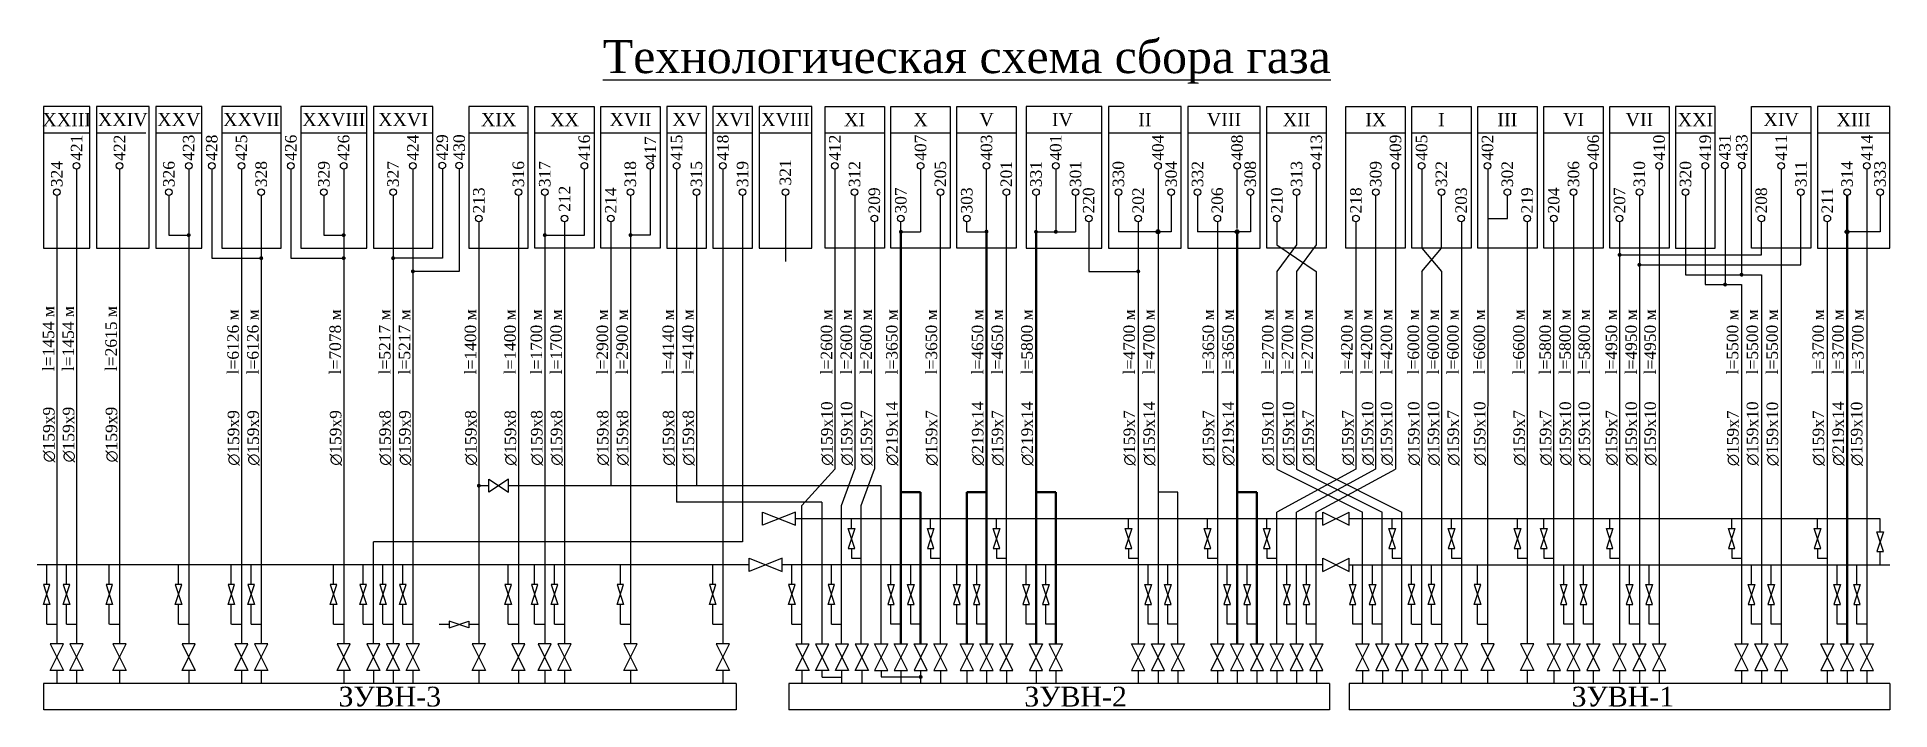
# Paper-space layout 'Layout1' of a CAD drawing. Header units: millimetres. Extents: x 0 to 281, y 95 to 197.
import ezdxf

# ---------------------------------------------------------------- set-up
doc = ezdxf.new("R2010")
doc.units = ezdxf.units.MM
doc.layers.get('0').update_dxf_attribs({"lineweight": 25})

psp = doc.layouts.get("Layout1")

# ---------------------------------------------------------------- texts
at = {"lineweight": -3, "attachment_point": 5}
for s, insert, char_height, width in [('{\\fTimes New Roman|b0|i0|c204|p18;\\LТехнологическая схема сбора газа}', (141, 193.25), 5, 281), ('{\\fTimes New Roman|b0|i0|c204|p18;ЗУВН-3}', (53.5, 97), 3, 104.46), ('{\\fTimes New Roman|b0|i0|c204|p18;ЗУВН-2}', (157.5, 97), 3, 76.8398), ('{\\fTimes New Roman|b0|i0|c204|p18;ЗУВН-1}', (240.5, 97), 3, 81.3594)]:
    psp.add_mtext(s, dxfattribs=dict(at, insert=insert, char_height=char_height, width=width))
at = {"lineweight": 18, "char_height": 2, "attachment_point": 5}
for s, insert in [('{\\fTimes New Roman|b0|i0|c204|p18;X\\fTimes New Roman|b0|i0|c0|p18;X\\fTimes New Roman|b0|i0|c204|p18;III}', (4.5, 184.5)), ('{\\fTimes New Roman|b0|i0|c204|p18;X\\fTimes New Roman|b0|i0|c0|p18;XIV}', (13, 184.5)), ('{\\fTimes New Roman|b0|i0|c204|p18;X\\fTimes New Roman|b0|i0|c0|p18;XV}', (21.5, 184.5)), ('{\\fTimes New Roman|b0|i0|c204|p18;X\\fTimes New Roman|b0|i0|c0|p18;XV\\fTimes New Roman|b0|i0|c204|p18;I\\fTimes New Roman|b0|i0|c0|p18;I}', (32.5, 184.5)), ('{\\fTimes New Roman|b0|i0|c204|p18;X\\fTimes New Roman|b0|i0|c0|p18;XV\\fTimes New Roman|b0|i0|c204|p18;I\\fTimes New Roman|b0|i0|c0|p18;II}', (45, 184.5))]:
    psp.add_mtext(s, dxfattribs=dict(at, insert=insert))
for s, insert, width in [('{\\fTimes New Roman|b0|i0|c204|p18;X\\fTimes New Roman|b0|i0|c0|p18;XV\\fTimes New Roman|b0|i0|c204|p18;I}', (55.5, 184.5), 7.5267), ('{\\fTimes New Roman|b0|i0|c204|p18;XI\\fTimes New Roman|b0|i0|c0|p18;X}', (70, 184.5), 9.0268), ('{\\fTimes New Roman|b0|i0|c204|p18;X\\fTimes New Roman|b0|i0|c0|p18;X}', (80, 184.5), 10), ('{\\fTimes New Roman|b0|i0|c0|p18;XVII}', (90, 184.5), 10), ('{\\fTimes New Roman|b0|i0|c204|p18;X\\fTimes New Roman|b0|i0|c0|p18;V}', (98.5, 184.5), 7.0535), ('{\\fTimes New Roman|b0|i0|c204|p18;X\\fTimes New Roman|b0|i0|c0|p18;V\\fTimes New Roman|b0|i0|c204|p18;I}', (105.5, 184.5), 7.0535), ('{\\fTimes New Roman|b0|i0|c204|p18;X\\fTimes New Roman|b0|i0|c0|p18;VIII}', (113.5, 184.5), 7.5268), ('{\\fTimes New Roman|b0|i0|c0|p18;XI}', (123.98, 184.5), 10), ('{\\fTimes New Roman|b0|i0|c0|p18;X}', (134, 184.5), 10), ('{\\fTimes New Roman|b0|i0|c0|p18;V}', (144, 184.5), 10), ('{\\fTimes New Roman|b0|i0|c204|p18;I\\fTimes New Roman|b0|i0|c0|p18;V}', (155.5, 184.5), 10), ('{\\fTimes New Roman|b0|i0|c204|p18;II}', (168, 184.5), 10), ('{\\fTimes New Roman|b0|i0|c0|p18;V\\fTimes New Roman|b0|i0|c204|p18;III}', (180, 184.5), 10), ('{\\fTimes New Roman|b0|i0|c0|p18;XII}', (191.02, 184.5), 10), ('{\\fTimes New Roman|b0|i0|c0|p18;IX}', (203.02, 184.5), 10), ('{\\fTimes New Roman|b0|i0|c0|p18;I}', (212.98, 184.5), 10), ('{\\fTimes New Roman|b0|i0|c0|p18;III}', (222.98, 184.5), 10), ('{\\fTimes New Roman|b0|i0|c0|p18;VI}', (233.02, 184.5), 10), ('{\\fTimes New Roman|b0|i0|c0|p18;VII}', (243, 184.5), 10), ('{\\fTimes New Roman|b0|i0|c204|p18;X\\fTimes New Roman|b0|i0|c0|p18;X\\fTimes New Roman|b0|i0|c204|p18;I}', (251.5, 184.5), 7.0535), ('{\\fTimes New Roman|b0|i0|c204|p18;XI\\fTimes New Roman|b0|i0|c0|p18;V}', (264.5, 184.5), 10), ('{\\fTimes New Roman|b0|i0|c204|p18;XIII}', (275.5, 184.5), 10)]:
    psp.add_mtext(s, dxfattribs=dict(at, insert=insert, width=width))
at = {"lineweight": 18, "char_height": 1.75, "attachment_point": 5, "rotation": 90}
for s, insert in [('{\\fTimes New Roman|b0|i0|c204|p18;421}', (6, 180.25)), ('{\\fTimes New Roman|b0|i0|c204|p18;422}', (12.5, 180.25)), ('{\\fTimes New Roman|b0|i0|c204|p18;423}', (23, 180.25)), ('{\\fTimes New Roman|b0|i0|c204|p18;428}', (26.5, 180.25)), ('{\\fTimes New Roman|b0|i0|c204|p18;425}', (31, 180.25)), ('{\\fTimes New Roman|b0|i0|c204|p18;426}', (38.5, 180.25)), ('{\\fTimes New Roman|b0|i0|c204|p18;426}', (46.5, 180.25)), ('{\\fTimes New Roman|b0|i0|c204|p18;424}', (57, 180.25)), ('{\\fTimes New Roman|b0|i0|c204|p18;429}', (61.46, 180.3)), ('{\\fTimes New Roman|b0|i0|c204|p18;430}', (64.03, 180.3)), ('{\\fTimes New Roman|b0|i0|c204|p18;416}', (83, 180.25)), ('{\\fTimes New Roman|b0|i0|c204|p18;417}', (93, 180)), ('{\\fTimes New Roman|b0|i0|c204|p18;415}', (97, 180.25)), ('{\\fTimes New Roman|b0|i0|c204|p18;418}', (104, 180.25)), ('{\\fTimes New Roman|b0|i0|c204|p18;412}', (120.98, 180.25)), ('{\\fTimes New Roman|b0|i0|c204|p18;407}', (134, 180.25)), ('{\\fTimes New Roman|b0|i0|c204|p18;403}', (144, 180.25)), ('{\\fTimes New Roman|b0|i0|c204|p18;401}', (154.5, 180.25)), ('{\\fTimes New Roman|b0|i0|c204|p18;404}', (170, 180.25)), ('{\\fTimes New Roman|b0|i0|c204|p18;408}', (182, 180.25)), ('{\\fTimes New Roman|b0|i0|c204|p18;413}', (194.02, 180.25)), ('{\\fTimes New Roman|b0|i0|c204|p18;409}', (206.02, 180.25)), ('{\\fTimes New Roman|b0|i0|c204|p18;405}', (209.98, 180.25)), ('{\\fTimes New Roman|b0|i0|c204|p18;402}', (219.98, 180.25)), ('{\\fTimes New Roman|b0|i0|c204|p18;406}', (236.02, 180.25)), ('{\\fTimes New Roman|b0|i0|c204|p18;410}', (246, 180.25)), ('{\\fTimes New Roman|b0|i0|c204|p18;419}', (253, 180.25)), ('{\\fTimes New Roman|b0|i0|c204|p18;431}', (255.96, 180.3)), ('{\\fTimes New Roman|b0|i0|c204|p18;433}', (258.53, 180.3)), ('{\\fTimes New Roman|b0|i0|c204|p18;411}', (264.5, 180.25)), ('{\\fTimes New Roman|b0|i0|c204|p18;414}', (277.5, 180.25)), ('{\\fTimes New Roman|b0|i0|c204|p18;324}', (3, 176.25)), ('{\\fTimes New Roman|b0|i0|c204|p18;326}', (20, 176.25)), ('{\\fTimes New Roman|b0|i0|c204|p18;328}', (34, 176.25)), ('{\\fTimes New Roman|b0|i0|c204|p18;329}', (43.5, 176.25)), ('{\\fTimes New Roman|b0|i0|c204|p18;327}', (54, 176.25)), ('{\\fTimes New Roman|b0|i0|c204|p18;316}', (73, 176.25)), ('{\\fTimes New Roman|b0|i0|c204|p18;317}', (77, 176.25)), ('{\\fTimes New Roman|b0|i0|c204|p18;318}', (89.98, 176.25)), ('{\\fTimes New Roman|b0|i0|c204|p18;315}', (100, 176.25)), ('{\\fTimes New Roman|b0|i0|c204|p18;319}', (107, 176.25)), ('{\\fTimes New Roman|b0|i0|c204|p18;321}', (113.5, 176.5)), ('{\\fTimes New Roman|b0|i0|c204|p18;312}', (123.98, 176.25)), ('{\\fTimes New Roman|b0|i0|c204|p18;205}', (137, 176.25)), ('{\\fTimes New Roman|b0|i0|c204|p18;201}', (147, 176.25)), ('{\\fTimes New Roman|b0|i0|c204|p18;331}', (151.5, 176.25)), ('{\\fTimes New Roman|b0|i0|c204|p18;301}', (157.5, 176.25)), ('{\\fTimes New Roman|b0|i0|c204|p18;330}', (164, 176.25)), ('{\\fTimes New Roman|b0|i0|c204|p18;304}', (172, 176.25)), ('{\\fTimes New Roman|b0|i0|c204|p18;332}', (176, 176.25)), ('{\\fTimes New Roman|b0|i0|c204|p18;308}', (184, 176.25)), ('{\\fTimes New Roman|b0|i0|c204|p18;313}', (191.02, 176.25)), ('{\\fTimes New Roman|b0|i0|c204|p18;309}', (203.02, 176.25)), ('{\\fTimes New Roman|b0|i0|c204|p18;322}', (212.98, 176.25)), ('{\\fTimes New Roman|b0|i0|c204|p18;302}', (222.98, 176.25)), ('{\\fTimes New Roman|b0|i0|c204|p18;306}', (233.02, 176.25)), ('{\\fTimes New Roman|b0|i0|c204|p18;310}', (243, 176.25)), ('{\\fTimes New Roman|b0|i0|c204|p18;320}', (250, 176.25)), ('{\\fTimes New Roman|b0|i0|c204|p18;311}', (267.5, 176.25)), ('{\\fTimes New Roman|b0|i0|c204|p18;314}', (274.5, 176.25)), ('{\\fTimes New Roman|b0|i0|c204|p18;333}', (279.5, 176.25)), ('{\\fTimes New Roman|b0|i0|c204|p18;212}', (80, 172.5)), ('{\\fTimes New Roman|b0|i0|c204|p18;213}', (67, 172.25)), ('{\\fTimes New Roman|b0|i0|c204|p18;214}', (87, 172.25)), ('{\\fTimes New Roman|b0|i0|c204|p18;209}', (126.98, 172.25)), ('{\\fTimes New Roman|b0|i0|c204|p18;307}', (131, 172.25)), ('{\\fTimes New Roman|b0|i0|c204|p18;303}', (141, 172.25)), ('{\\fTimes New Roman|b0|i0|c204|p18;220}', (159.5, 172.25)), ('{\\fTimes New Roman|b0|i0|c204|p18;202}', (167, 172.25)), ('{\\fTimes New Roman|b0|i0|c204|p18;206}', (179, 172.25)), ('{\\fTimes New Roman|b0|i0|c204|p18;210}', (188.02, 172.25)), ('{\\fTimes New Roman|b0|i0|c204|p18;218}', (200.02, 172.25)), ('{\\fTimes New Roman|b0|i0|c204|p18;203}', (215.98, 172.25)), ('{\\fTimes New Roman|b0|i0|c204|p18;219}', (225.98, 172.25)), ('{\\fTimes New Roman|b0|i0|c204|p18;204}', (230.02, 172.25)), ('{\\fTimes New Roman|b0|i0|c204|p18;207}', (240, 172.25)), ('{\\fTimes New Roman|b0|i0|c204|p18;208}', (261.5, 172.25)), ('{\\fTimes New Roman|b0|i0|c204|p18;211}', (271.5, 172.25))]:
    psp.add_mtext(s, dxfattribs=dict(at, insert=insert))
at = {"lineweight": 13, "char_height": 1.75, "attachment_point": 1, "rotation": 90}
for s, insert in [('{\\fTimes New Roman|b0|i0|c204|p18;l=1454 м}', (0.85, 146.39)), ('{\\fTimes New Roman|b0|i0|c204|p18;l=1454 м}', (3.85, 146.39)), ('{\\fTimes New Roman|b0|i0|c204|p18;l=2615 м}', (10.35, 146.39)), ('{\\fTimes New Roman|b0|i0|c204|p18;l=6126 м}', (28.85, 145.89)), ('{\\fTimes New Roman|b0|i0|c204|p18;l=6126 м}', (31.85, 145.89)), ('{\\fTimes New Roman|b0|i0|c204|p18;l=7078 м}', (44.35, 145.89)), ('{\\fTimes New Roman|b0|i0|c204|p18;l=5217 м}', (51.85, 145.89)), ('{\\fTimes New Roman|b0|i0|c204|p18;l=5217 м}', (54.85, 145.89)), ('{\\fTimes New Roman|b0|i0|c204|p18;l=1400 м}', (64.85, 145.89)), ('{\\fTimes New Roman|b0|i0|c204|p18;l=1400 м}', (70.85, 145.89)), ('{\\fTimes New Roman|b0|i0|c204|p18;l=1700 м}', (74.85, 145.89)), ('{\\fTimes New Roman|b0|i0|c204|p18;l=1700 м}', (77.85, 145.89)), ('{\\fTimes New Roman|b0|i0|c204|p18;l=2900 м}', (84.85, 145.89)), ('{\\fTimes New Roman|b0|i0|c204|p18;l=2900 м}', (87.85, 145.89)), ('{\\fTimes New Roman|b0|i0|c204|p18;l=4140 м}', (94.85, 145.89)), ('{\\fTimes New Roman|b0|i0|c204|p18;l=4140 м}', (97.85, 145.89)), ('{\\fTimes New Roman|b0|i0|c204|p18;l=2600 м}', (118.85, 145.89)), ('{\\fTimes New Roman|b0|i0|c204|p18;l=2600 м}', (121.85, 145.89)), ('{\\fTimes New Roman|b0|i0|c204|p18;l=2600 м}', (124.85, 145.89)), ('{\\fTimes New Roman|b0|i0|c204|p18;l=3650 м}', (128.75, 145.89)), ('{\\fTimes New Roman|b0|i0|c204|p18;l=3650 м}', (134.75, 145.89)), ('{\\fTimes New Roman|b0|i0|c204|p18;l=4650 м}', (141.75, 145.89)), ('{\\fTimes New Roman|b0|i0|c204|p18;l=4650 м}', (144.75, 145.89)), ('{\\fTimes New Roman|b0|i0|c204|p18;l=5800 м}', (149.25, 145.89)), ('{\\fTimes New Roman|b0|i0|c204|p18;l=4700 м}', (164.75, 145.89)), ('{\\fTimes New Roman|b0|i0|c204|p18;l=4700 м}', (167.75, 145.89)), ('{\\fTimes New Roman|b0|i0|c204|p18;l=3650 м}', (176.75, 145.89)), ('{\\fTimes New Roman|b0|i0|c204|p18;l=3650 м}', (179.75, 145.89)), ('{\\fTimes New Roman|b0|i0|c204|p18;l=2700 м}', (185.77, 145.89)), ('{\\fTimes New Roman|b0|i0|c204|p18;l=2700 м}', (188.77, 145.89)), ('{\\fTimes New Roman|b0|i0|c204|p18;l=2700 м}', (191.77, 145.89)), ('{\\fTimes New Roman|b0|i0|c204|p18;l=4200 м}', (197.77, 145.89)), ('{\\fTimes New Roman|b0|i0|c204|p18;l=4200 м}', (200.77, 145.89)), ('{\\fTimes New Roman|b0|i0|c204|p18;l=4200 м}', (203.77, 145.89)), ('{\\fTimes New Roman|b0|i0|c204|p18;l=6000 м}', (207.85, 145.89)), ('{\\fTimes New Roman|b0|i0|c204|p18;l=6000 м}', (210.85, 145.89)), ('{\\fTimes New Roman|b0|i0|c204|p18;l=6000 м}', (213.85, 145.89)), ('{\\fTimes New Roman|b0|i0|c204|p18;l=6600 м}', (217.85, 145.89)), ('{\\fTimes New Roman|b0|i0|c204|p18;l=6600 м}', (223.85, 145.89)), ('{\\fTimes New Roman|b0|i0|c204|p18;l=5800 м}', (227.85, 145.89)), ('{\\fTimes New Roman|b0|i0|c204|p18;l=5800 м}', (230.85, 145.89)), ('{\\fTimes New Roman|b0|i0|c204|p18;l=5800 м}', (233.77, 145.89)), ('{\\fTimes New Roman|b0|i0|c204|p18;l=4950 м}', (237.87, 145.89)), ('{\\fTimes New Roman|b0|i0|c204|p18;l=4950 м}', (240.87, 145.89)), ('{\\fTimes New Roman|b0|i0|c204|p18;l=4950 м}', (243.75, 145.89)), ('{\\fTimes New Roman|b0|i0|c204|p18;l=5500 м}', (256.25, 145.89)), ('{\\fTimes New Roman|b0|i0|c204|p18;l=5500 м}', (259.25, 145.89)), ('{\\fTimes New Roman|b0|i0|c204|p18;l=5500 м}', (262.25, 145.89)), ('{\\fTimes New Roman|b0|i0|c204|p18;l=3700 м}', (269.25, 145.89)), ('{\\fTimes New Roman|b0|i0|c204|p18;l=3700 м}', (272.25, 145.89)), ('{\\fTimes New Roman|b0|i0|c204|p18;l=3700 м}', (275.25, 145.89)), ('{\\fSymbol|b0|i0|c2|p18;Ж\\fTimes New Roman|b0|i0|c204|p18;159x9}', (0.9, 132.54)), ('{\\fSymbol|b0|i0|c2|p18;Ж\\fTimes New Roman|b0|i0|c204|p18;159x9}', (3.9, 132.54)), ('{\\fSymbol|b0|i0|c2|p18;Ж\\fTimes New Roman|b0|i0|c204|p18;159x9}', (10.4, 132.54)), ('{\\fSymbol|b0|i0|c2|p18;Ж\\fTimes New Roman|b0|i0|c204|p18;159x10}', (118.9, 132.04)), ('{\\fSymbol|b0|i0|c2|p18;Ж\\fTimes New Roman|b0|i0|c204|p18;159x10}', (121.9, 132.04)), ('{\\fSymbol|b0|i0|c2|p18;Ж\\fTimes New Roman|b0|i0|c204|p18;219x14}', (128.77, 132.02)), ('{\\fSymbol|b0|i0|c2|p18;Ж\\fTimes New Roman|b0|i0|c204|p18;219x14}', (141.77, 132.02)), ('{\\fSymbol|b0|i0|c2|p18;Ж\\fTimes New Roman|b0|i0|c204|p18;219x14}', (149.27, 132.02)), ('{\\fSymbol|b0|i0|c2|p18;Ж\\fTimes New Roman|b0|i0|c204|p18;159x14}', (167.77, 132.02)), ('{\\fSymbol|b0|i0|c2|p18;Ж\\fTimes New Roman|b0|i0|c204|p18;219x14}', (179.77, 132.02)), ('{\\fSymbol|b0|i0|c2|p18;Ж\\fTimes New Roman|b0|i0|c204|p18;159x10}', (185.78, 132.04)), ('{\\fSymbol|b0|i0|c2|p18;Ж\\fTimes New Roman|b0|i0|c204|p18;159x10}', (188.9, 132.04)), ('{\\fSymbol|b0|i0|c2|p18;Ж\\fTimes New Roman|b0|i0|c204|p18;159x10}', (200.9, 132.04)), ('{\\fSymbol|b0|i0|c2|p18;Ж\\fTimes New Roman|b0|i0|c204|p18;159x10}', (203.78, 132.04)), ('{\\fSymbol|b0|i0|c2|p18;Ж\\fTimes New Roman|b0|i0|c204|p18;159x10}', (207.9, 132.04)), ('{\\fSymbol|b0|i0|c2|p18;Ж\\fTimes New Roman|b0|i0|c204|p18;159x10}', (210.9, 132.04)), ('{\\fSymbol|b0|i0|c2|p18;Ж\\fTimes New Roman|b0|i0|c204|p18;159x10}', (217.9, 132.04)), ('{\\fSymbol|b0|i0|c2|p18;Ж\\fTimes New Roman|b0|i0|c204|p18;159x10}', (230.9, 132.04)), ('{\\fSymbol|b0|i0|c2|p18;Ж\\fTimes New Roman|b0|i0|c204|p18;159x10}', (233.78, 132.04)), ('{\\fSymbol|b0|i0|c2|p18;Ж\\fTimes New Roman|b0|i0|c204|p18;159x10}', (240.89, 132.04)), ('{\\fSymbol|b0|i0|c2|p18;Ж\\fTimes New Roman|b0|i0|c204|p18;159x10}', (243.77, 132.04)), ('{\\fSymbol|b0|i0|c2|p18;Ж\\fTimes New Roman|b0|i0|c204|p18;159x10}', (259.27, 132.04)), ('{\\fSymbol|b0|i0|c2|p18;Ж\\fTimes New Roman|b0|i0|c204|p18;159x10}', (262.29, 131.99)), ('{\\fSymbol|b0|i0|c2|p18;Ж\\fTimes New Roman|b0|i0|c204|p18;219x14}', (272.27, 132.02)), ('{\\fSymbol|b0|i0|c2|p18;Ж\\fTimes New Roman|b0|i0|c204|p18;159x10}', (275.07, 132)), ('{\\fSymbol|b0|i0|c2|p18;Ж\\fTimes New Roman|b0|i0|c204|p18;159x9}', (28.9, 132.04)), ('{\\fSymbol|b0|i0|c2|p18;Ж\\fTimes New Roman|b0|i0|c204|p18;159x9}', (31.9, 132.04)), ('{\\fSymbol|b0|i0|c2|p18;Ж\\fTimes New Roman|b0|i0|c204|p18;159x9}', (44.4, 132.04)), ('{\\fSymbol|b0|i0|c2|p18;Ж\\fTimes New Roman|b0|i0|c204|p18;159x8}', (51.9, 132.04)), ('{\\fSymbol|b0|i0|c2|p18;Ж\\fTimes New Roman|b0|i0|c204|p18;159x9}', (54.9, 132.04)), ('{\\fSymbol|b0|i0|c2|p18;Ж\\fTimes New Roman|b0|i0|c204|p18;159x8}', (64.9, 132.04)), ('{\\fSymbol|b0|i0|c2|p18;Ж\\fTimes New Roman|b0|i0|c204|p18;159x8}', (70.9, 132.04)), ('{\\fSymbol|b0|i0|c2|p18;Ж\\fTimes New Roman|b0|i0|c204|p18;159x8}', (74.9, 132.04)), ('{\\fSymbol|b0|i0|c2|p18;Ж\\fTimes New Roman|b0|i0|c204|p18;159x8}', (77.9, 132.04)), ('{\\fSymbol|b0|i0|c2|p18;Ж\\fTimes New Roman|b0|i0|c204|p18;159x8}', (84.9, 132.04)), ('{\\fSymbol|b0|i0|c2|p18;Ж\\fTimes New Roman|b0|i0|c204|p18;159x8}', (87.9, 132.04)), ('{\\fSymbol|b0|i0|c2|p18;Ж\\fTimes New Roman|b0|i0|c204|p18;159x8}', (94.9, 132.04)), ('{\\fSymbol|b0|i0|c2|p18;Ж\\fTimes New Roman|b0|i0|c204|p18;159x8}', (97.9, 132.04)), ('{\\fSymbol|b0|i0|c2|p18;Ж\\fTimes New Roman|b0|i0|c204|p18;159x7}', (124.9, 132.04)), ('{\\fSymbol|b0|i0|c2|p18;Ж\\fTimes New Roman|b0|i0|c204|p18;159x7}', (134.77, 132.02)), ('{\\fSymbol|b0|i0|c2|p18;Ж\\fTimes New Roman|b0|i0|c204|p18;159x7}', (144.77, 132.02)), ('{\\fSymbol|b0|i0|c2|p18;Ж\\fTimes New Roman|b0|i0|c204|p18;159x7}', (164.77, 132.02)), ('{\\fSymbol|b0|i0|c2|p18;Ж\\fTimes New Roman|b0|i0|c204|p18;159x7}', (176.77, 132.02)), ('{\\fSymbol|b0|i0|c2|p18;Ж\\fTimes New Roman|b0|i0|c204|p18;159x7}', (191.9, 132.04)), ('{\\fSymbol|b0|i0|c2|p18;Ж\\fTimes New Roman|b0|i0|c204|p18;159x7}', (197.9, 132.04)), ('{\\fSymbol|b0|i0|c2|p18;Ж\\fTimes New Roman|b0|i0|c204|p18;159x7}', (213.9, 132.04)), ('{\\fSymbol|b0|i0|c2|p18;Ж\\fTimes New Roman|b0|i0|c204|p18;159x7}', (223.9, 132.04)), ('{\\fSymbol|b0|i0|c2|p18;Ж\\fTimes New Roman|b0|i0|c204|p18;159x7}', (227.9, 132.04)), ('{\\fSymbol|b0|i0|c2|p18;Ж\\fTimes New Roman|b0|i0|c204|p18;159x7}', (237.89, 132.04)), ('{\\fSymbol|b0|i0|c2|p18;Ж\\fTimes New Roman|b0|i0|c204|p18;159x7}', (256.29, 131.99)), ('{\\fSymbol|b0|i0|c2|p18;Ж\\fTimes New Roman|b0|i0|c204|p18;159x7}', (269.27, 132))]:
    psp.add_mtext(s, dxfattribs=dict(at, insert=insert))

# ---------------------------------------------------------------- blocks, each defined once
blk = doc.blocks.new('A$C0C323A48')
for p, q in [((1, 3), (0, 0)), ((1, 0), (0, 3)), ((0, 3), (1, 3)), ((0, 0), (1, 0))]:
    blk.add_line(p, q)

# ---------------------------------------------------------------- hatches: boundary and pattern name
at = {"lineweight": -3, "ltscale": 50}
h = psp.add_hatch(color=256, dxfattribs=at)
edge = h.paths.add_edge_path()
edge.add_arc((23, 167), 0.3, 0, 360)
h = psp.add_hatch(color=256, dxfattribs=at)
edge = h.paths.add_edge_path()
edge.add_arc((46.5, 167), 0.3, 0, 360)
h = psp.add_hatch(color=256, dxfattribs=at)
edge = h.paths.add_edge_path()
edge.add_arc((77, 167), 0.3, 0, 360)
h = psp.add_hatch(color=256, dxfattribs=at)
edge = h.paths.add_edge_path()
edge.add_arc((90, 167), 0.3, 0, 360)
h = psp.add_hatch(color=256, dxfattribs=at)
edge = h.paths.add_edge_path()
edge.add_arc((131, 167.5), 0.3, 0, 360)
h = psp.add_hatch(color=256, dxfattribs=at)
edge = h.paths.add_edge_path()
edge.add_arc((143.99, 167.54), 0.3, 0, 360)
h = psp.add_hatch(color=256, dxfattribs=at)
edge = h.paths.add_edge_path()
edge.add_arc((151.5, 167.5), 0.3, 0, 360)
h = psp.add_hatch(color=256, dxfattribs=at)
edge = h.paths.add_edge_path()
edge.add_arc((154.5, 167.5), 0.3, 0, 360)
h = psp.add_hatch(color=256, dxfattribs=at)
edge = h.paths.add_edge_path()
edge.add_arc((170, 167.5), 0.3, 0, 360)
h = psp.add_hatch(color=256, dxfattribs=at)
edge = h.paths.add_edge_path()
edge.add_arc((182, 167.5), 0.3, 0, 360)
h = psp.add_hatch(color=256, dxfattribs=at)
edge = h.paths.add_edge_path()
edge.add_arc((274.5, 167.5), 0.3, 0, 360)
h = psp.add_hatch(color=256, dxfattribs=at)
edge = h.paths.add_edge_path()
edge.add_arc((34, 163.5), 0.3, 0, 360)
h = psp.add_hatch(color=256, dxfattribs=at)
edge = h.paths.add_edge_path()
edge.add_arc((46.5, 163.5), 0.3, 0, 360)
h = psp.add_hatch(color=256, dxfattribs=at)
edge = h.paths.add_edge_path()
edge.add_arc((54, 163.5), 0.3, 0, 360)
h = psp.add_hatch(color=256, dxfattribs=at)
edge = h.paths.add_edge_path()
edge.add_arc((240, 164), 0.3, 0, 360)
h = psp.add_hatch(color=256, dxfattribs=at)
edge = h.paths.add_edge_path()
edge.add_arc((57, 161.5), 0.3, 0, 360)
h = psp.add_hatch(color=256, dxfattribs=at)
edge = h.paths.add_edge_path()
edge.add_arc((167, 161.5), 0.3, 0, 360)
h = psp.add_hatch(color=256, dxfattribs=at)
edge = h.paths.add_edge_path()
edge.add_arc((243, 162.5), 0.3, 0, 360)
h = psp.add_hatch(color=256, dxfattribs=at)
edge = h.paths.add_edge_path()
edge.add_arc((258.5, 161), 0.3, 0, 360)
h = psp.add_hatch(color=256, dxfattribs=at)
edge = h.paths.add_edge_path()
edge.add_arc((256, 159.5), 0.3, 0, 360)
h = psp.add_hatch(color=256, dxfattribs=at)
edge = h.paths.add_edge_path()
edge.add_arc((67, 129), 0.3, 0, 360)
h = psp.add_hatch(color=256, dxfattribs=at)
edge = h.paths.add_edge_path()
edge.add_arc((134, 100), 0.3, 0, 360)

# ---------------------------------------------------------------- linework, layer by layer
at = {"lineweight": -3}
for p, q in [((1, 182.5), (8, 182.5)), ((9, 182.5), (16.5, 182.5)), ((18, 182.5), (25, 182.5)), ((28, 182.5), (37, 182.5)), ((40, 182.5), (50, 182.5)), ((51, 182.5), (60, 182.5)), ((65.5, 182.5), (74.5, 182.5)), ((75.5, 182.5), (84.5, 182.5)), ((85.5, 182.5), (94.5, 182.5)), ((95.5, 182.5), (101.5, 182.5)), ((102.5, 182.5), (108.5, 182.5)), ((109.5, 182.5), (117.5, 182.5)), ((119.5, 182.5), (128.5, 182.5)), ((129.5, 182.5), (138.5, 182.5)), ((139.5, 182.5), (148.5, 182.5)), ((150, 182.5), (161.5, 182.5)), ((162.5, 182.5), (173.5, 182.5)), ((174.5, 182.5), (185.5, 182.5)), ((186.5, 182.5), (195.5, 182.5)), ((198.5, 182.5), (207.5, 182.5)), ((208.5, 182.5), (217.5, 182.5)), ((218.5, 182.5), (227.5, 182.5)), ((228.5, 182.5), (237.5, 182.5)), ((238.5, 182.5), (247.5, 182.5)), ((248.5, 182.5), (254.5, 182.5)), ((260, 182.5), (269, 182.5)), ((270, 182.5), (281, 182.5)), ((26.5, 177), (26.5, 163.5)), ((31, 177), (31, 105)), ((38.5, 177), (38.5, 163.5)), ((61.5, 177), (61.5, 163.5)), ((64, 177), (64, 161.5)), ((83, 167), (83, 177)), ((93, 177), (93, 167)), ((134, 177), (134, 167.5)), ((144, 167.5), (144, 177)), ((182, 168), (182, 177)), ((194, 177), (194, 165.5)), ((210, 177), (210, 165)), ((253, 177), (253, 159.5)), ((256, 177), (256, 159.5)), ((258.5, 177), (258.5, 161)), ((264.5, 177), (264.5, 165.5)), ((20, 173), (20, 167)), ((43.5, 173), (43.5, 167)), ((113.5, 173), (113.5, 163)), ((137, 105), (137, 173)), ((147, 105), (147, 173)), ((151.5, 173), (151.5, 167.5)), ((164, 173), (164, 167.5)), ((176, 173), (176, 167.5)), ((191, 173), (191, 165.5)), ((213, 165), (213, 173)), ((223, 169.5), (223, 173)), ((250, 173), (250, 161)), ((267.5, 162.5), (267.5, 173)), ((127, 169), (127, 131.5)), ((131, 167.5), (131, 169)), ((141, 167.5), (141, 169)), ((188, 169), (188, 165.5)), ((200, 169), (200, 131.5)), ((216, 169), (216, 105)), ((220, 169.5), (223, 169.5)), ((226, 169), (226, 105)), ((230, 169), (230, 105)), ((240, 169), (240, 105)), ((261.5, 164), (261.5, 169)), ((20, 167), (23, 167)), ((43.5, 167), (46.5, 167)), ((77, 167), (83, 167)), ((87, 167), (87, 167)), ((93, 167), (90, 167)), ((131, 167.5), (134, 167.5)), ((141, 167.5), (144, 167.5)), ((151.5, 167.5), (157.5, 167.5)), ((26.5, 163.5), (34, 163.5)), ((38.5, 163.5), (46.5, 163.5)), ((61.5, 163.5), (54, 163.5)), ((188, 165.5), (194, 161.5)), ((191, 165.5), (188, 161.5)), ((194, 165.5), (191, 161.5)), ((210, 165), (213, 161.5)), ((210, 161.5), (213, 165)), ((240, 164), (261.5, 164)), ((64, 161.5), (57, 161.5)), ((159.5, 161.5), (167, 161.5)), ((188, 161.5), (188, 131.5)), ((191, 161.5), (191, 131.5)), ((194, 161.5), (194, 131.5)), ((243, 162.5), (267.5, 162.5)), ((250, 161), (261.5, 161)), ((261.5, 161), (261.5, 105)), ((253, 159.5), (258.5, 159.5)), ((258.5, 159.5), (258.5, 105)), ((68.5, 128), (68.5, 130)), ((68.5, 130), (71.5, 128)), ((71.5, 130), (68.5, 128)), ((71.5, 128), (71.5, 130)), ((116, 126), (121, 131.5)), ((122, 126), (124, 131.5)), ((125, 126), (127, 131.5)), ((200, 131.5), (188, 125)), ((188, 131.5), (201, 125)), ((203, 131.5), (191, 125)), ((191, 131.5), (204, 125)), ((194, 125), (206, 131.5)), ((194, 131.5), (207, 125)), ((68.5, 129), (67, 129)), ((87, 129), (71.5, 129)), ((111, 129), (83, 129)), ((119, 126.5), (97, 126.5)), ((128, 129), (100, 129)), ((119, 126.5), (119, 105)), ((128, 105), (128, 129)), ((173, 128), (170, 128)), ((173, 105), (173, 128)), ((115, 125), (110, 123)), ((110, 125), (115, 123)), ((110, 123), (110, 125)), ((115, 123), (115, 125)), ((195, 124), (115, 124)), ((116, 105), (116, 126)), ((122, 105), (122, 126)), ((123.5, 122.5), (123.5, 124)), ((125, 105), (125, 126)), ((135.52, 122.5), (135.52, 124)), ((145.52, 122.5), (145.52, 124)), ((165.52, 122.5), (165.52, 124)), ((177.52, 122.5), (177.52, 124)), ((195, 124), (179, 124)), ((186.52, 122.5), (186.52, 124)), ((188, 105), (188, 125)), ((191, 105), (191, 125)), ((194, 105), (194, 125)), ((195, 123), (195, 125)), ((195, 125), (199, 123)), ((195, 123), (199, 125)), ((199, 123), (199, 125)), ((279.5, 124), (199, 124)), ((201, 105), (201, 125)), ((204, 105), (204, 125)), ((205.52, 122.5), (205.52, 124)), ((207, 124), (207, 125)), ((207, 105), (207, 124)), ((214.5, 122.5), (214.5, 124)), ((224.5, 122.5), (224.5, 124)), ((228.52, 122.5), (228.52, 124)), ((238.5, 122.5), (238.5, 124)), ((257, 122.5), (257, 124)), ((270, 122.5), (270, 124)), ((279.5, 122), (279.5, 124)), ((51, 105), (51, 120.5)), ((107, 120.5), (51, 120.5)), ((123.5, 119.5), (123.5, 118)), ((135.52, 119.5), (135.52, 118)), ((145.52, 119.5), (145.52, 118)), ((165.52, 119.5), (165.52, 118)), ((177.52, 119.5), (177.52, 118)), ((186.52, 119.5), (186.52, 118)), ((205.52, 119.5), (205.52, 118)), ((214.5, 119.5), (214.5, 118)), ((224.5, 119.5), (224.5, 118)), ((228.52, 119.5), (228.52, 118)), ((238.5, 119.5), (238.5, 118)), ((257, 119.5), (257, 118)), ((270, 119.5), (270, 118)), ((279.5, 117), (279.5, 119)), ((113, 118), (108, 116)), ((108, 118), (113, 116)), ((108, 116), (108, 118)), ((113, 116), (113, 118)), ((123.5, 118), (125, 118)), ((135.52, 118), (137.02, 118)), ((145.52, 118), (147.02, 118)), ((165.52, 118), (167.02, 118)), ((177.52, 118), (179.02, 118)), ((186.52, 118), (188.02, 118)), ((195, 116), (195, 118)), ((195, 116), (199, 118)), ((195, 118), (199, 116)), ((199, 116), (199, 118)), ((199, 117), (281, 117)), ((205.52, 118), (207.02, 118)), ((214.5, 118), (216, 118)), ((224.5, 118), (226, 118)), ((228.52, 118), (230.02, 118)), ((238.5, 118), (240, 118)), ((257, 118), (258.5, 118)), ((270, 118), (271.5, 118)), ((61, 108), (62.5, 108)), ((1, 99), (1, 95)), ((106, 99), (1, 99)), ((3, 101), (3, 99)), ((6, 101), (6, 99)), ((12.5, 101), (12.5, 99)), ((23, 101), (23, 99)), ((31, 101), (31, 99)), ((34, 101), (34, 99)), ((46.5, 101), (46.5, 99)), ((51, 101), (51, 99)), ((54, 101), (54, 99)), ((57, 101), (57, 99)), ((67, 101), (67, 99)), ((73, 101), (73, 99)), ((77, 101), (77, 99)), ((80, 101), (80, 99)), ((90, 101), (90, 99)), ((104, 101), (104, 99)), ((106, 99), (106, 95)), ((196, 99), (114, 99)), ((114, 99), (114, 95)), ((119.09, 99.97), (119.09, 100.97)), ((119.09, 99.97), (122.09, 99.97)), ((122, 101), (122, 99)), ((128, 101), (128, 100)), ((128, 100), (134, 100)), ((196, 99), (196, 95)), ((199, 99), (199, 95)), ((213, 101), (213, 99)), ((281, 99), (281, 95)), ((106, 95), (1.05, 95)), ((196, 95), (114, 95)), ((281, 95), (199, 95))]:
    psp.add_line(p, q, dxfattribs=at)
for p, q in [((6, 177), (6, 105)), ((12.5, 177), (12.5, 105)), ((23, 177), (23, 105)), ((46.5, 177), (46.5, 105)), ((57, 177), (57, 105)), ((97, 177), (97, 126.5)), ((104, 177), (104, 105)), ((121, 177), (121, 131.5)), ((154.5, 177), (154.5, 167.5)), ((170, 177), (170, 105)), ((206, 177), (206, 131.5)), ((220, 177), (219.97, 105)), ((236, 177), (235.99, 105)), ((246, 177), (245.99, 105)), ((277.5, 177), (277.5, 105)), ((3, 173), (3, 105)), ((34, 173), (34, 105)), ((54, 173), (54, 105)), ((73, 173), (73, 105)), ((77, 173), (77, 105)), ((90, 173), (90, 105)), ((100, 173), (100, 129)), ((107, 173), (107, 120.5)), ((124, 173), (124, 131.5)), ((157.5, 173), (157.5, 167.5)), ((172, 173), (172, 167.5)), ((184, 173), (184, 167.5)), ((203, 173), (203, 131.5)), ((233, 173), (233, 105)), ((243, 173), (243, 105)), ((279.5, 173), (279.5, 167.5)), ((67, 169), (67, 105)), ((80, 169), (80, 105)), ((87, 169), (87, 129)), ((159.5, 169), (159.5, 161.5)), ((167, 169), (167, 105)), ((179, 169), (179, 105)), ((271.5, 169), (271.5, 105)), ((172, 167.5), (164, 167.5)), ((184, 167.5), (176, 167.5)), ((279.5, 167.5), (274.5, 167.5)), ((264.5, 165.5), (264.49, 105)), ((210, 161.5), (209.97, 105)), ((213, 161.5), (212.97, 105)), ((108, 117), (0, 117)), ((1.46, 114), (1.46, 117)), ((4.46, 114), (4.46, 117)), ((10.96, 114), (10.96, 117)), ((21.46, 114), (21.46, 117)), ((29.46, 114), (29.46, 117)), ((32.46, 114), (32.46, 117)), ((44.96, 114), (44.96, 117)), ((49.46, 114), (49.46, 117)), ((52.46, 114), (52.46, 117)), ((55.46, 114), (55.46, 117)), ((71.46, 114), (71.46, 117)), ((75.46, 114), (75.46, 117)), ((78.46, 114), (78.46, 117)), ((88.46, 114), (88.46, 117)), ((102.46, 114), (102.46, 117)), ((195, 117), (113, 117)), ((114.46, 114), (114.46, 117)), ((120.46, 114), (120.46, 117)), ((129.5, 114), (129.5, 117)), ((132.5, 114), (132.5, 117)), ((139.5, 114), (139.5, 117)), ((142.5, 114), (142.5, 117)), ((150, 114), (150, 117)), ((153, 114), (153, 117)), ((168.5, 114), (168.5, 117)), ((171.5, 114), (171.5, 117)), ((180.5, 114), (180.5, 117)), ((183.5, 114), (183.5, 117)), ((189.52, 114), (189.52, 117)), ((192.52, 114), (192.52, 117)), ((199.52, 114), (199.52, 117)), ((202.52, 114), (202.52, 117)), ((208.46, 114), (208.46, 117)), ((211.46, 114), (211.46, 117)), ((218.46, 114), (218.46, 117)), ((231.52, 114), (231.52, 117)), ((234.52, 114), (234.52, 117)), ((241.5, 114), (241.5, 117)), ((244.5, 114), (244.5, 117)), ((260, 114), (260, 117)), ((263, 114), (263, 117)), ((273, 114), (273, 117)), ((276, 114), (276, 117)), ((0.96, 114), (1.96, 111)), ((0.96, 111), (1.96, 114)), ((1.96, 114), (0.96, 114)), ((4.96, 114), (3.96, 114)), ((3.96, 111), (4.96, 114)), ((3.96, 114), (4.96, 111)), ((10.46, 114), (11.46, 111)), ((10.46, 111), (11.46, 114)), ((11.46, 114), (10.46, 114)), ((21.96, 114), (20.96, 114)), ((20.96, 111), (21.96, 114)), ((20.96, 114), (21.96, 111)), ((28.96, 114), (29.96, 111)), ((28.96, 111), (29.96, 114)), ((29.96, 114), (28.96, 114)), ((31.96, 114), (32.96, 111)), ((31.96, 111), (32.96, 114)), ((32.96, 114), (31.96, 114)), ((44.46, 111), (45.46, 114)), ((44.46, 114), (45.46, 111)), ((45.46, 114), (44.46, 114)), ((48.96, 114), (49.96, 111)), ((48.96, 111), (49.96, 114)), ((49.96, 114), (48.96, 114)), ((51.96, 111), (52.96, 114)), ((51.96, 114), (52.96, 111)), ((52.96, 114), (51.96, 114)), ((54.96, 114), (55.96, 111)), ((54.96, 111), (55.96, 114)), ((55.96, 114), (54.96, 114)), ((70.96, 114), (71.96, 111)), ((70.96, 111), (71.96, 114)), ((71.96, 114), (70.96, 114)), ((74.96, 114), (75.96, 111)), ((74.96, 111), (75.96, 114)), ((75.96, 114), (74.96, 114)), ((77.96, 111), (78.96, 114)), ((77.96, 114), (78.96, 111)), ((78.96, 114), (77.96, 114)), ((87.96, 114), (88.96, 111)), ((87.96, 111), (88.96, 114)), ((88.96, 114), (87.96, 114)), ((101.96, 111), (102.96, 114)), ((101.96, 114), (102.96, 111)), ((102.96, 114), (101.96, 114)), ((114.96, 114), (113.96, 114)), ((113.96, 114), (114.96, 111)), ((113.96, 111), (114.96, 114)), ((119.96, 111), (120.96, 114)), ((119.96, 114), (120.96, 111)), ((120.96, 114), (119.96, 114)), ((130, 114), (129, 111)), ((130, 111), (129, 114)), ((129, 114), (130, 114)), ((133, 114), (132, 111)), ((133, 111), (132, 114)), ((132, 114), (133, 114)), ((140, 114), (139, 111)), ((140, 111), (139, 114)), ((139, 114), (140, 114)), ((143, 111), (142, 114)), ((143, 114), (142, 111)), ((142, 114), (143, 114)), ((150.5, 111), (149.5, 114)), ((150.5, 114), (149.5, 111)), ((149.5, 114), (150.5, 114)), ((153.5, 114), (152.5, 111)), ((153.5, 111), (152.5, 114)), ((152.5, 114), (153.5, 114)), ((169, 114), (168, 111)), ((169, 111), (168, 114)), ((168, 114), (169, 114)), ((172, 111), (171, 114)), ((172, 114), (171, 111)), ((171, 114), (172, 114)), ((181, 111), (180, 114)), ((181, 114), (180, 111)), ((180, 114), (181, 114)), ((184, 114), (183, 111)), ((184, 111), (183, 114)), ((183, 114), (184, 114)), ((190.02, 114), (189.02, 111)), ((190.02, 111), (189.02, 114)), ((189.02, 114), (190.02, 114)), ((193.02, 114), (192.02, 111)), ((193.02, 111), (192.02, 114)), ((192.02, 114), (193.02, 114)), ((200.02, 111), (199.02, 114)), ((200.02, 114), (199.02, 111)), ((199.02, 114), (200.02, 114)), ((203.02, 111), (202.02, 114)), ((203.02, 114), (202.02, 111)), ((202.02, 114), (203.02, 114)), ((207.96, 111), (208.96, 114)), ((207.96, 114), (208.96, 111)), ((208.96, 114), (207.96, 114)), ((210.96, 114), (211.96, 111)), ((210.96, 111), (211.96, 114)), ((211.96, 114), (210.96, 114)), ((217.96, 111), (218.96, 114)), ((217.96, 114), (218.96, 111)), ((218.96, 114), (217.96, 114)), ((232.02, 114), (231.02, 111)), ((232.02, 111), (231.02, 114)), ((231.02, 114), (232.02, 114)), ((235.02, 114), (234.02, 111)), ((235.02, 111), (234.02, 114)), ((234.02, 114), (235.02, 114)), ((241, 114), (242, 114)), ((242, 114), (241, 111)), ((242, 111), (241, 114)), ((244, 114), (245, 114)), ((245, 114), (244, 111)), ((245, 111), (244, 114)), ((260.5, 111), (259.5, 114)), ((260.5, 114), (259.5, 111)), ((259.5, 114), (260.5, 114)), ((263.5, 111), (262.5, 114)), ((263.5, 114), (262.5, 111)), ((262.5, 114), (263.5, 114)), ((273.5, 114), (272.5, 111)), ((273.5, 111), (272.5, 114)), ((272.5, 114), (273.5, 114)), ((276.5, 111), (275.5, 114)), ((275.5, 114), (276.5, 114)), ((276.5, 114), (275.5, 111)), ((1.96, 111), (0.96, 111)), ((1.46, 108), (1.46, 111)), ((4.96, 111), (3.96, 111)), ((4.46, 108), (4.46, 111)), ((11.46, 111), (10.46, 111)), ((10.96, 108), (10.96, 111)), ((21.96, 111), (20.96, 111)), ((21.46, 108), (21.46, 111)), ((29.96, 111), (28.96, 111)), ((29.46, 108), (29.46, 111)), ((32.96, 111), (31.96, 111)), ((32.46, 108), (32.46, 111)), ((45.46, 111), (44.46, 111)), ((44.96, 108), (44.96, 111)), ((49.96, 111), (48.96, 111)), ((49.46, 108), (49.46, 111)), ((52.96, 111), (51.96, 111)), ((52.46, 108), (52.46, 111)), ((55.96, 111), (54.96, 111)), ((55.46, 108), (55.46, 111)), ((71.96, 111), (70.96, 111)), ((71.46, 108), (71.46, 111)), ((75.96, 111), (74.96, 111)), ((75.46, 108), (75.46, 111)), ((78.96, 111), (77.96, 111)), ((78.46, 108), (78.46, 111)), ((88.96, 111), (87.96, 111)), ((88.46, 108), (88.46, 111)), ((102.96, 111), (101.96, 111)), ((102.46, 108), (102.46, 111)), ((114.96, 111), (113.96, 111)), ((114.46, 108), (114.46, 111)), ((120.96, 111), (119.96, 111)), ((120.46, 108), (120.46, 111)), ((129, 111), (130, 111)), ((129.5, 108), (129.5, 111)), ((132, 111), (133, 111)), ((132.5, 108), (132.5, 111)), ((139, 111), (140, 111)), ((139.5, 108), (139.5, 111)), ((142, 111), (143, 111)), ((142.5, 108), (142.5, 111)), ((149.5, 111), (150.5, 111)), ((150, 108), (150, 111)), ((152.5, 111), (153.5, 111)), ((153, 108), (153, 111)), ((168, 111), (169, 111)), ((168.5, 108), (168.5, 111)), ((171, 111), (172, 111)), ((171.5, 108), (171.5, 111)), ((180, 111), (181, 111)), ((180.5, 108), (180.5, 111)), ((183, 111), (184, 111)), ((183.5, 108), (183.5, 111)), ((189.02, 111), (190.02, 111)), ((189.52, 108), (189.52, 111)), ((192.02, 111), (193.02, 111)), ((192.52, 108), (192.52, 111)), ((199.02, 111), (200.02, 111)), ((199.52, 108), (199.52, 111)), ((202.02, 111), (203.02, 111)), ((202.52, 108), (202.52, 111)), ((208.96, 111), (207.96, 111)), ((208.46, 108), (208.46, 111)), ((211.96, 111), (210.96, 111)), ((211.46, 108), (211.46, 111)), ((218.96, 111), (217.96, 111)), ((218.46, 108), (218.46, 111)), ((231.02, 111), (232.02, 111)), ((231.52, 108), (231.52, 111)), ((234.02, 111), (235.02, 111)), ((234.52, 108), (234.52, 111)), ((241, 111), (242, 111)), ((241.5, 108), (241.5, 111)), ((244, 111), (245, 111)), ((244.5, 108), (244.5, 111)), ((259.5, 111), (260.5, 111)), ((260, 108), (260, 111)), ((262.5, 111), (263.5, 111)), ((263, 108), (263, 111)), ((272.5, 111), (273.5, 111)), ((273, 108), (273, 111)), ((275.5, 111), (276.5, 111)), ((276, 108), (276, 111)), ((1.47, 108), (2.97, 108)), ((4.47, 108), (5.97, 108)), ((10.97, 108), (12.47, 108)), ((21.47, 108), (22.97, 108)), ((29.47, 108), (30.97, 108)), ((32.47, 108), (33.97, 108)), ((44.97, 108), (46.47, 108)), ((49.47, 108), (50.97, 108)), ((52.47, 108), (53.97, 108)), ((55.47, 108), (56.97, 108)), ((65.5, 107.46), (62.5, 108.46)), ((62.5, 107.46), (65.5, 108.46)), ((62.5, 108.46), (62.5, 107.46)), ((65.47, 108), (66.97, 108)), ((65.5, 108.46), (65.5, 107.46)), ((71.47, 108), (72.97, 108)), ((75.47, 108), (76.97, 108)), ((78.47, 108), (79.97, 108)), ((88.47, 108), (89.97, 108)), ((102.47, 108), (103.97, 108)), ((114.47, 108), (115.97, 108)), ((120.47, 108), (121.97, 108)), ((131, 108), (129.5, 108)), ((134, 108), (132.5, 108)), ((141, 108), (139.5, 108)), ((144, 108), (142.5, 108)), ((151.5, 108), (150, 108)), ((154.5, 108), (153, 108)), ((170, 108), (168.5, 108)), ((173, 108), (171.5, 108)), ((182, 108), (180.5, 108)), ((185, 108), (183.5, 108)), ((191.02, 108), (189.52, 108)), ((194.02, 108), (192.52, 108)), ((201.02, 108), (199.52, 108)), ((204.02, 108), (202.52, 108)), ((208.47, 108), (209.97, 108)), ((211.47, 108), (212.97, 108)), ((218.47, 108), (219.97, 108)), ((233.02, 108), (231.52, 108)), ((236.02, 108), (234.52, 108)), ((243, 108), (241.5, 108)), ((246, 108), (244.5, 108)), ((261.5, 108), (260, 108)), ((264.5, 108), (263, 108)), ((274.5, 108), (273, 108)), ((277.5, 108), (276, 108)), ((3.99, 105), (1.99, 105)), ((1.99, 105), (3.99, 101)), ((1.99, 101), (3.99, 105)), ((4.99, 101), (6.99, 105)), ((4.99, 105), (6.99, 101)), ((6.99, 105), (4.99, 105)), ((13.49, 105), (11.49, 105)), ((11.49, 105), (13.49, 101)), ((11.49, 101), (13.49, 105)), ((21.99, 101), (23.99, 105)), ((21.99, 105), (23.99, 101)), ((23.99, 105), (21.99, 105)), ((31.99, 105), (29.99, 105)), ((29.99, 105), (31.99, 101)), ((29.99, 101), (31.99, 105)), ((34.99, 105), (32.99, 105)), ((32.99, 105), (34.99, 101)), ((32.99, 101), (34.99, 105)), ((45.49, 101), (47.49, 105)), ((45.49, 105), (47.49, 101)), ((47.49, 105), (45.49, 105)), ((51.99, 105), (49.99, 105)), ((49.99, 105), (51.99, 101)), ((49.99, 101), (51.99, 105)), ((52.99, 101), (54.99, 105)), ((52.99, 105), (54.99, 101)), ((54.99, 105), (52.99, 105)), ((57.99, 105), (55.99, 105)), ((55.99, 105), (57.99, 101)), ((55.99, 101), (57.99, 105)), ((65.99, 101), (67.99, 105)), ((65.99, 105), (67.99, 101)), ((67.99, 105), (65.99, 105)), ((73.99, 105), (71.99, 105)), ((71.99, 105), (73.99, 101)), ((71.99, 101), (73.99, 105)), ((77.99, 105), (75.99, 105)), ((75.99, 105), (77.99, 101)), ((75.99, 101), (77.99, 105)), ((78.99, 101), (80.99, 105)), ((78.99, 105), (80.99, 101)), ((80.99, 105), (78.99, 105)), ((90.99, 105), (88.99, 105)), ((88.99, 105), (90.99, 101)), ((88.99, 101), (90.99, 105)), ((102.99, 101), (104.99, 105)), ((102.99, 105), (104.99, 101)), ((104.99, 105), (102.99, 105)), ((115.08, 100.97), (117.08, 104.97)), ((115.08, 104.97), (117.08, 100.97)), ((117.08, 104.97), (115.08, 104.97)), ((120.08, 104.97), (118.08, 104.97)), ((118.08, 104.97), (120.08, 100.97)), ((118.08, 100.97), (120.08, 104.97)), ((121.08, 100.97), (123.08, 104.97)), ((121.08, 104.97), (123.08, 100.97)), ((123.08, 104.97), (121.08, 104.97)), ((126.07, 104.97), (124.07, 104.97)), ((124.07, 100.97), (126.07, 104.97)), ((124.07, 104.97), (126.07, 100.97)), ((129, 101), (127, 105)), ((129, 105), (127, 101)), ((127, 105), (129, 105)), ((132, 101), (130, 105)), ((132, 105), (130, 101)), ((130, 105), (132, 105)), ((133, 105), (135, 105)), ((135, 105), (133, 101)), ((135, 101), (133, 105)), ((138, 105), (136, 101)), ((138, 101), (136, 105)), ((136, 105), (138, 105)), ((140, 105), (142, 105)), ((142, 105), (140, 101)), ((142, 101), (140, 105)), ((145, 101), (143, 105)), ((145, 105), (143, 101)), ((143, 105), (145, 105)), ((146, 105), (148, 105)), ((148, 101), (146, 105)), ((148, 105), (146, 101)), ((152.5, 101), (150.5, 105)), ((152.5, 105), (150.5, 101)), ((150.5, 105), (152.5, 105)), ((155.5, 105), (153.5, 101)), ((155.5, 101), (153.5, 105)), ((153.5, 105), (155.5, 105)), ((166, 105), (168, 105)), ((168, 101), (166, 105)), ((168, 105), (166, 101)), ((169, 105), (171, 105)), ((171, 105), (169, 101)), ((171, 101), (169, 105)), ((172, 105), (174, 105)), ((174, 101), (172, 105)), ((174, 105), (172, 101)), ((180, 105), (178, 101)), ((180, 101), (178, 105)), ((178, 105), (180, 105)), ((183, 101), (181, 105)), ((181, 105), (183, 105)), ((183, 105), (181, 101)), ((186, 105), (184, 101)), ((184, 105), (186, 105)), ((186, 101), (184, 105)), ((189.02, 105), (187.02, 101)), ((189.02, 101), (187.02, 105)), ((187.02, 105), (189.02, 105)), ((190.02, 105), (192.02, 105)), ((192.02, 105), (190.02, 101)), ((192.02, 101), (190.02, 105)), ((195.01, 101), (193.01, 105)), ((195.01, 105), (193.01, 101)), ((193.01, 105), (195.01, 105)), ((200.02, 105), (202.02, 105)), ((202.02, 101), (200.02, 105)), ((202.02, 105), (200.02, 101)), ((205.02, 101), (203.02, 105)), ((205.02, 105), (203.02, 101)), ((203.02, 105), (205.02, 105)), ((206.01, 105), (208.01, 105)), ((208.01, 105), (206.01, 101)), ((208.01, 101), (206.01, 105)), ((208.99, 101), (210.99, 105)), ((208.99, 105), (210.99, 101)), ((210.99, 105), (208.99, 105)), ((213.99, 105), (211.99, 105)), ((211.99, 105), (213.99, 101)), ((211.99, 101), (213.99, 105)), ((214.98, 105), (216.98, 101)), ((214.98, 101), (216.98, 105)), ((216.98, 105), (214.98, 105)), ((220.99, 105), (218.99, 105)), ((218.99, 105), (220.99, 101)), ((218.99, 101), (220.99, 105)), ((226.98, 105), (224.98, 105)), ((224.98, 101), (226.98, 105)), ((224.98, 105), (226.98, 101)), ((231.02, 105), (229.02, 101)), ((231.02, 101), (229.02, 105)), ((229.02, 105), (231.02, 105)), ((232.02, 105), (234.02, 105)), ((234.02, 105), (232.02, 101)), ((234.02, 101), (232.02, 105)), ((237.01, 101), (235.01, 105)), ((237.01, 105), (235.01, 101)), ((235.01, 105), (237.01, 105)), ((241, 105), (239, 101)), ((241, 101), (239, 105)), ((239, 105), (241, 105)), ((242, 105), (244, 105)), ((244, 105), (242, 101)), ((244, 101), (242, 105)), ((246.99, 101), (244.99, 105)), ((246.99, 105), (244.99, 101)), ((244.99, 105), (246.99, 105)), ((257.5, 105), (259.5, 105)), ((259.5, 105), (257.5, 101)), ((259.5, 101), (257.5, 105)), ((262.5, 101), (260.5, 105)), ((262.5, 105), (260.5, 101)), ((260.5, 105), (262.5, 105)), ((263.49, 105), (265.49, 105)), ((265.49, 105), (263.49, 101)), ((265.49, 101), (263.49, 105)), ((270.5, 105), (272.5, 105)), ((272.5, 105), (270.5, 101)), ((272.5, 101), (270.5, 105)), ((275.5, 105), (273.5, 101)), ((275.5, 101), (273.5, 105)), ((273.5, 105), (275.5, 105)), ((278.5, 101), (276.5, 105)), ((276.5, 105), (278.5, 105)), ((278.5, 105), (276.5, 101)), ((3.99, 101), (1.99, 101)), ((6.99, 101), (4.99, 101)), ((13.49, 101), (11.49, 101)), ((23.99, 101), (21.99, 101)), ((31.99, 101), (29.99, 101)), ((34.99, 101), (32.99, 101)), ((47.49, 101), (45.49, 101)), ((51.99, 101), (49.99, 101)), ((54.99, 101), (52.99, 101)), ((57.99, 101), (55.99, 101)), ((67.99, 101), (65.99, 101)), ((73.99, 101), (71.99, 101)), ((77.99, 101), (75.99, 101)), ((80.99, 101), (78.99, 101)), ((90.99, 101), (88.99, 101)), ((104.99, 101), (102.99, 101)), ((117.08, 100.97), (115.08, 100.97)), ((116, 101), (116, 99)), ((120.08, 100.97), (118.08, 100.97)), ((123.08, 100.97), (121.08, 100.97)), ((126.07, 100.97), (124.07, 100.97)), ((125.07, 100.97), (125.07, 98.97)), ((127, 101), (129, 101)), ((130, 101), (132, 101)), ((133, 101), (135, 101)), ((136, 101), (138, 101)), ((137, 101), (137, 99)), ((140, 101), (142, 101)), ((143, 101), (145, 101)), ((146, 101), (148, 101)), ((147, 101), (147, 99)), ((150.5, 101), (152.5, 101)), ((153.5, 101), (155.5, 101)), ((166, 101), (168, 101)), ((167, 101), (167, 99)), ((169, 101), (171, 101)), ((170, 101), (170, 99)), ((172, 101), (174, 101)), ((173, 101), (173, 99)), ((178, 101), (180, 101)), ((179, 101), (179, 99)), ((181, 101), (183, 101)), ((184, 101), (186, 101)), ((187.02, 101), (189.02, 101)), ((188.02, 101), (188.02, 99)), ((190.02, 101), (192.02, 101)), ((191.02, 101), (191.02, 99)), ((193.01, 101), (195.01, 101)), ((194.01, 101), (194.01, 99)), ((239.5, 99), (199, 99)), ((200.02, 101), (202.02, 101)), ((201.02, 101), (201.02, 99)), ((203.02, 101), (205.02, 101)), ((204.02, 101), (204.02, 99)), ((206.01, 101), (208.01, 101)), ((207.01, 101), (207.01, 99)), ((210.99, 101), (208.99, 101)), ((209.99, 101), (209.99, 99)), ((213.99, 101), (211.99, 101)), ((216.98, 101), (214.98, 101)), ((215.98, 101), (215.98, 99)), ((220.99, 101), (218.99, 101)), ((219.99, 101), (219.99, 99)), ((226.98, 101), (224.98, 101)), ((225.98, 101), (225.98, 99)), ((229.02, 101), (231.02, 101)), ((230.02, 101), (230.02, 99)), ((232.02, 101), (234.02, 101)), ((233.02, 101), (233.02, 99)), ((235.01, 101), (237.01, 101)), ((236.01, 101), (236.01, 99)), ((239, 101), (241, 101)), ((281, 99), (239.5, 99)), ((240, 101), (240, 99)), ((242, 101), (244, 101)), ((243, 101), (243, 99)), ((244.99, 101), (246.99, 101)), ((245.99, 101), (245.99, 99)), ((257.5, 101), (259.5, 101)), ((258.5, 101), (258.5, 99)), ((260.5, 101), (262.5, 101)), ((261.5, 101), (261.5, 99)), ((263.49, 101), (265.49, 101)), ((264.49, 101), (264.49, 99)), ((270.5, 101), (272.5, 101)), ((271.5, 101), (271.5, 99)), ((273.5, 101), (275.5, 101)), ((276.5, 101), (278.5, 101)), ((277.5, 101), (277.5, 99))]:
    psp.add_line(p, q)
at = {"lineweight": 50}
for p, q in [((274.5, 173), (274.5, 105)), ((131, 124), (131, 167.5)), ((144, 167.5), (144, 128)), ((151.5, 167.5), (151.5, 105)), ((182, 167.5), (182, 105)), ((134, 128), (131, 128)), ((134, 128), (134, 105)), ((144, 128), (141, 128)), ((141, 128), (141, 105)), ((144, 128), (144, 105)), ((154.5, 128), (151.5, 128)), ((154.5, 105), (154.5, 128)), ((185, 128), (182, 128)), ((185, 105), (185, 128)), ((131, 124), (131, 105))]:
    psp.add_line(p, q, dxfattribs=at)
at = {"lineweight": 25}
for p, q in [((131, 101), (131, 99)), ((134, 101), (134, 99)), ((141, 101), (141, 99)), ((144, 101), (144, 99)), ((151.5, 101), (151.5, 99)), ((154.5, 101), (154.5, 99)), ((182, 101), (182, 99)), ((185, 101), (185, 99)), ((274.5, 101), (274.5, 99))]:
    psp.add_line(p, q, dxfattribs=at)
at = {"lineweight": -3}
for points in [[(1, 165), (8, 165), (8, 186.5), (1, 186.5)], [(9, 165), (17, 165), (17, 186.5), (9, 186.5)], [(18, 165), (25, 165), (25, 186.5), (18, 186.5)], [(28, 165), (37, 165), (37, 186.5), (28, 186.5)], [(40, 165), (50, 165), (50, 186.5), (40, 186.5)], [(51, 165), (60, 165), (60, 186.5), (51, 186.5)], [(65.5, 165), (74.5, 165), (74.5, 186.5), (65.5, 186.5)], [(84.5, 165), (75.5, 165), (75.5, 186.5), (84.5, 186.5)], [(94.5, 165), (85.5, 165), (85.5, 186.5), (94.5, 186.5)], [(95.5, 165), (101.5, 165), (101.5, 186.5), (95.5, 186.5)], [(102.5, 165), (108.5, 165), (108.5, 186.5), (102.5, 186.5)], [(109.5, 165), (117.5, 165), (117.5, 186.5), (109.5, 186.5)], [(128.5, 165), (119.5, 165), (119.5, 186.5), (128.5, 186.5)], [(138.5, 165), (129.5, 165), (129.5, 186.5), (138.5, 186.5)], [(148.5, 165), (139.5, 165), (139.5, 186.5), (148.5, 186.5)], [(150, 165), (161.5, 165), (161.5, 186.5), (150, 186.5)], [(162.5, 165), (173.5, 165), (173.5, 186.5), (162.5, 186.5)], [(174.5, 165), (185.5, 165), (185.5, 186.5), (174.5, 186.5)], [(195.5, 165), (186.5, 165), (186.5, 186.5), (195.5, 186.5)], [(207.5, 165), (198.5, 165), (198.5, 186.5), (207.5, 186.5)], [(217.5, 165), (208.5, 165), (208.5, 186.5), (217.5, 186.5)], [(227.5, 165), (218.5, 165), (218.5, 186.5), (227.5, 186.5)], [(237.5, 165), (228.5, 165), (228.5, 186.5), (237.5, 186.5)], [(247.5, 165), (238.5, 165), (238.5, 186.5), (247.5, 186.5)], [(248.5, 165), (254.5, 165), (254.5, 186.5), (248.5, 186.5)], [(269, 165), (260, 165), (260, 186.5), (269, 186.5)], [(270, 165), (281, 165), (281, 186.5), (270, 186.5)]]:
    psp.add_lwpolyline(points, close=True, dxfattribs=at)
for centre in [(6, 177.5), (12.5, 177.5), (23, 177.5), (26.5, 177.5), (31, 177.5), (38.5, 177.5), (46.5, 177.5), (57, 177.5), (61.46, 177.55), (64.03, 177.55), (83, 177.5), (92.98, 177.5), (97, 177.5), (104, 177.5), (120.98, 177.5), (134, 177.5), (144, 177.5), (154.5, 177.5), (170, 177.5), (182, 177.5), (194.02, 177.5), (206.02, 177.5), (209.98, 177.5), (219.98, 177.5), (236.02, 177.5), (246, 177.5), (253, 177.5), (255.96, 177.55), (258.53, 177.55), (264.5, 177.5), (277.5, 177.5), (3, 173.5), (20, 173.5), (34, 173.5), (43.5, 173.5), (54, 173.5), (73, 173.5), (77, 173.5), (89.98, 173.5), (100, 173.5), (107, 173.5), (113.5, 173.5), (123.98, 173.5), (137, 173.5), (147, 173.5), (151.5, 173.5), (157.5, 173.5), (164, 173.5), (172, 173.5), (176, 173.5), (184, 173.5), (191.02, 173.5), (203.02, 173.5), (212.98, 173.5), (222.98, 173.5), (233.02, 173.5), (243, 173.5), (250, 173.5), (267.5, 173.5), (274.5, 173.5), (279.5, 173.5), (67, 169.5), (80, 169.5), (87, 169.5), (126.98, 169.5), (131, 169.5), (141, 169.5), (159.5, 169.5), (167, 169.5), (179, 169.5), (188.02, 169.5), (200.02, 169.5), (215.98, 169.5), (225.98, 169.5), (230.02, 169.5), (240, 169.5), (261.5, 169.5), (271.5, 169.5)]:
    psp.add_circle(centre, 0.5)
for centre in [(170, 167.5), (182, 167.5), (274.5, 167.5)]:
    psp.add_circle(centre, 0.3, dxfattribs=at)

# ---------------------------------------------------------------- block references
for p in [(123, 119.5), (135.02, 119.5), (145.02, 119.5), (165.02, 119.5), (177.02, 119.5), (186.02, 119.5), (205.02, 119.5), (214, 119.5), (224, 119.5), (228.02, 119.5), (238, 119.5), (256.5, 119.5), (269.5, 119.5), (279, 119)]:
    psp.add_blockref('A$C0C323A48', p, dxfattribs=at)

psp.set_redraw_order([(e.dxf.handle, doc.entitydb.next_handle()) for e in psp.query("TEXT MTEXT ATTDEF DIMENSION ARC_DIMENSION")])  # texts and dimensions are drawn at this point

doc.saveas('drawing.dxf')
